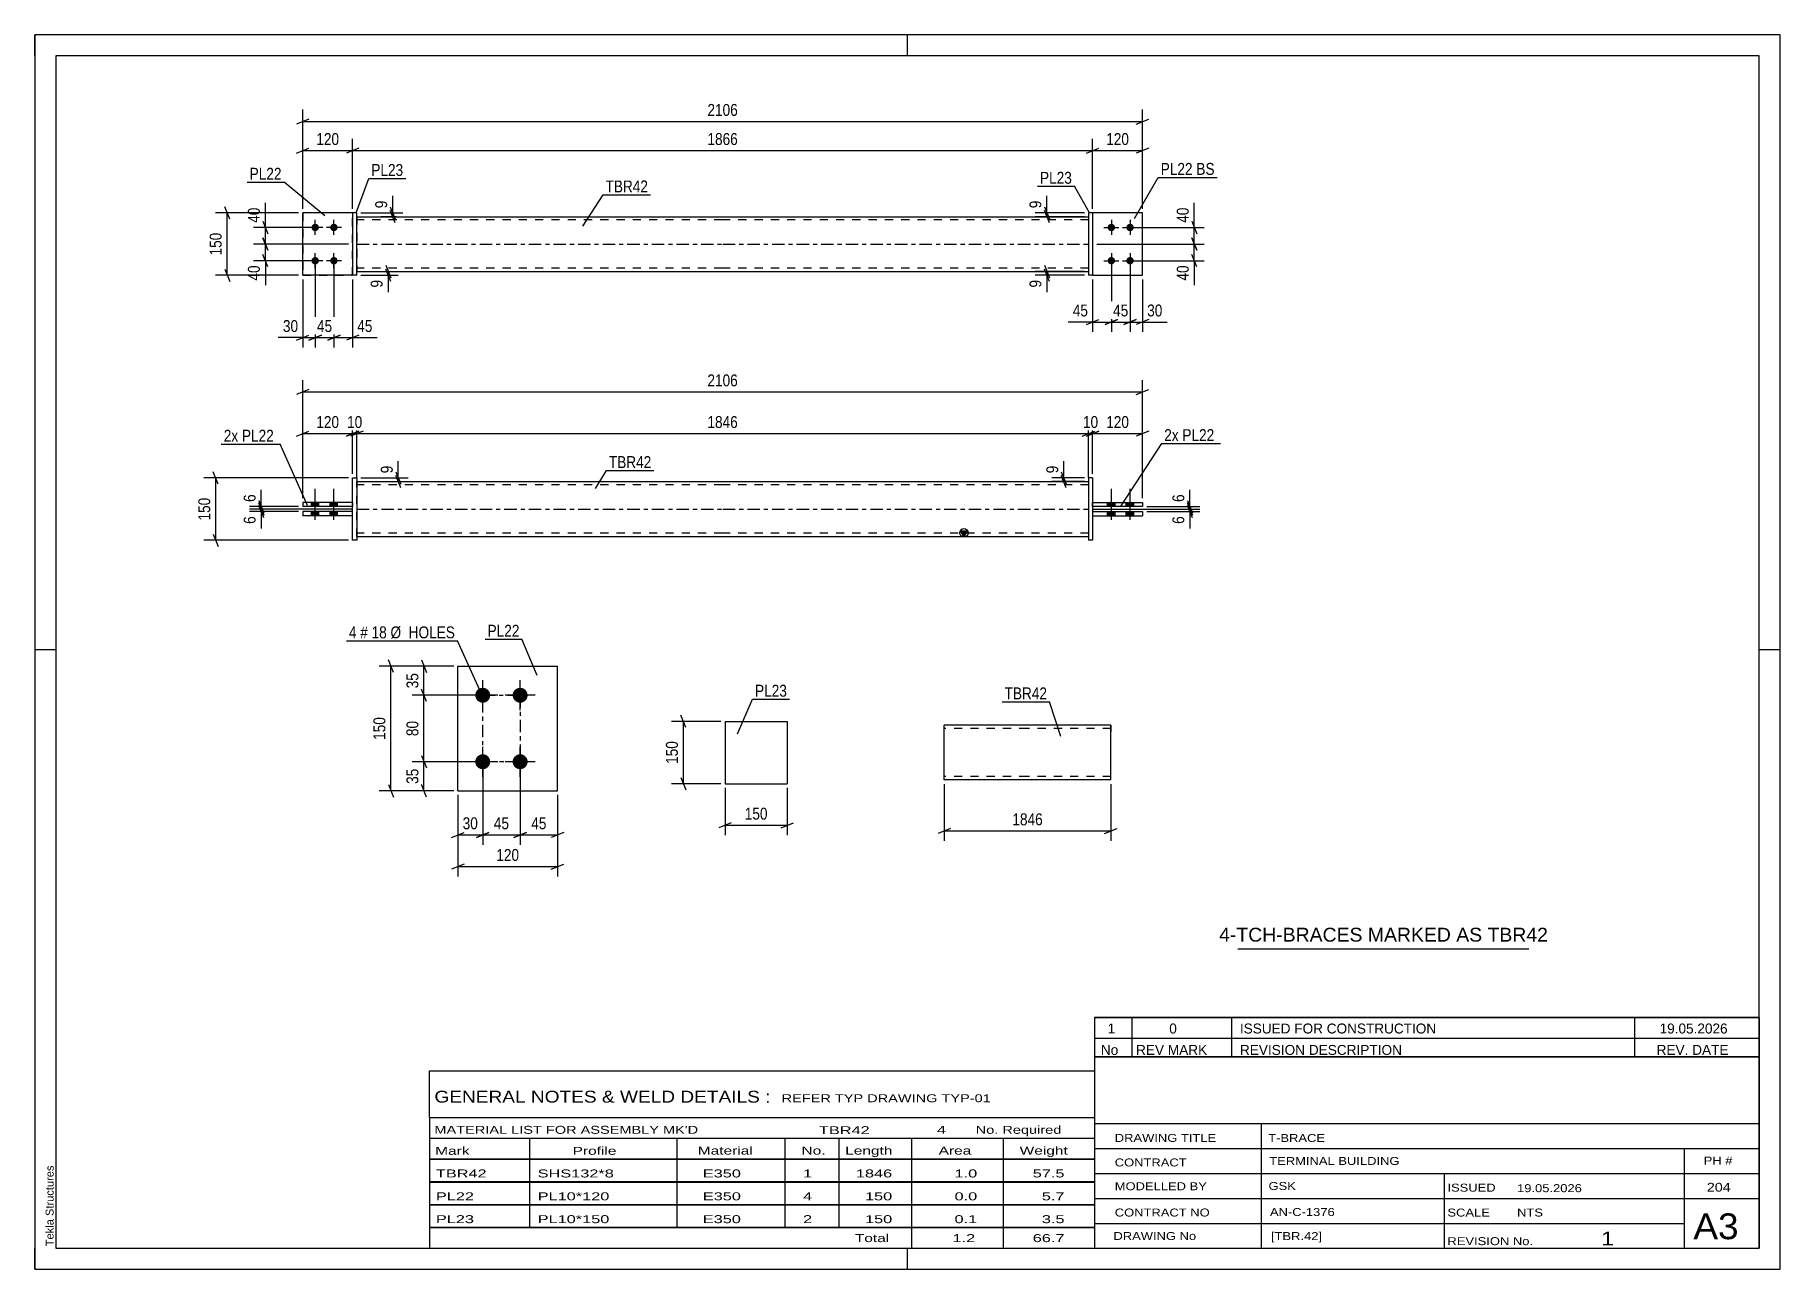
# Model space of a CAD drawing. Header units: millimetres. Extents: x 0 to 420, y 0 to 297.
import ezdxf

# ---------------------------------------------------------------- set-up
doc = ezdxf.new("R2010")
doc.units = ezdxf.units.MM
doc.linetypes.add('DXK_LINE_DOT2', pattern=[3.9198, 1.9599, -1.9599])
doc.linetypes.add('DXK_LINE_DOT3', pattern=[5.9187, 2.979, -0.9799, 0.9799, -0.9799])
doc.styles.add('Arial', font='arial.ttf', dxfattribs={"height": 0.2})
doc.styles.add('Arial Narrow', font='ARIALN.TTF', dxfattribs={"height": 0.2})

# ---------------------------------------------------------------- blocks, each defined once
blk = doc.blocks.new('Unknown-489683860-3846')
at = {"color": 7, "linetype": 'Continuous'}
for p, q in [((95, 47.75), (255, 47.75)), ((95, 36.5), (95, 47.75)), ((255, 47.75), (255, 36.5)), ((95, 36.5), (255, 36.5)), ((95, 36.5), (95, 31.5)), ((255, 36.5), (255, 31.5)), ((95, 31.5), (255, 31.5)), ((95, 31.5), (95, 26.5)), ((119, 31.5), (119, 26.5)), ((154.5, 31.5), (154.5, 26.5)), ((180.5, 31.5), (180.5, 26.5)), ((193.5, 31.5), (193.5, 26.5)), ((211, 31.5), (211, 26.5)), ((233, 31.5), (233, 26.5)), ((255, 31.5), (255, 26.5)), ((95, 26.5), (255, 26.5)), ((95, 26.45), (95, 21.05)), ((95, 26.45), (255, 26.45)), ((119, 26.5), (119, 21)), ((154.5, 26.5), (154.5, 21)), ((180.5, 26.5), (180.5, 21)), ((193.5, 26.5), (193.5, 21)), ((211, 26.5), (211, 21)), ((233, 26.5), (233, 21)), ((255, 26.45), (255, 21.05)), ((95, 21.05), (255, 21.05)), ((119, 21), (119, 15.5)), ((154.5, 21), (154.5, 15.5)), ((180.5, 21), (180.5, 15.5)), ((193.5, 21), (193.5, 15.5)), ((211, 21), (211, 15.5)), ((233, 21), (233, 15.5)), ((95, 20.95), (95, 15.55)), ((95, 20.95), (255, 20.95)), ((255, 20.95), (255, 15.55)), ((95, 15.55), (255, 15.55)), ((95, 15.45), (95, 10.05)), ((95, 15.45), (255, 15.45)), ((119, 15.5), (119, 10)), ((154.5, 15.5), (154.5, 10)), ((180.5, 15.5), (180.5, 10)), ((193.5, 15.5), (193.5, 10)), ((211, 15.5), (211, 10)), ((233, 15.5), (233, 10)), ((255, 15.45), (255, 10.05)), ((95, 10.05), (255, 10.05)), ((95, 10), (255, 10)), ((95, 10), (95, 5)), ((211, 10), (211, 5)), ((233, 10), (233, 5)), ((255, 10), (255, 5)), ((95, 5), (255, 5))]:
    blk.add_line(p, q, dxfattribs=at)
at = {"color": 7, "style": 'Arial Narrow'}
for s, height, width, p in [('GENERAL NOTES & WELD DETAILS :', 2.8633, 1.4, (96.15, 40.06)), ('REFER TYP DRAWING TYP-01', 1.9089, 1.6, (179.7, 40.16)), ("MATERIAL LIST FOR ASSEMBLY MK'D", 1.9089, 1.6, (96.15, 32.56)), ('TBR42', 1.909, 1.794707, (188.68, 32.47)), ('4', 1.91, 1.794707, (217.08, 32.56)), ('No. Required', 1.9089, 1.6, (226.41, 32.56)), ('Mark', 1.909, 1.7, (96.34, 27.5)), ('Profile', 1.909, 1.7, (129.41, 27.5)), ('Material', 1.909, 1.7, (159.54, 27.56)), ('No.', 1.909, 1.7, (184.5, 27.56)), ('Length', 1.909, 1.7, (195, 27.56)), ('Area', 1.909, 1.7, (217.5, 27.56)), ('Weight', 1.909, 1.7, (237, 27.56))]:
    blk.add_text(s, height=height, dxfattribs=dict(at, width=width)).set_placement(p)
at = {"color": 7, "linetype": 'Continuous', "style": 'Arial Narrow'}
for s, height, width, p in [('TBR42', 1.909, 1.794707, (96.5, 22.06)), ('SHS132*8', 1.909, 1.794707, (121, 22.06)), ('E350', 1.909, 1.794707, (160.74, 22.06)), ('1', 1.91, 1.794707, (184.86, 22.06)), ('1846', 1.909, 1.794707, (197.58, 22.06)), ('1.0', 1.909, 1.794707, (221.32, 22.06)), ('57.5', 1.909, 1.794707, (240.14, 22.06)), ('PL22', 1.909, 1.794707, (96.5, 16.56)), ('PL10*120', 1.909, 1.794707, (121, 16.56)), ('E350', 1.909, 1.794707, (160.74, 16.56)), ('4', 1.91, 1.794707, (184.86, 16.56)), ('150', 1.909, 1.794707, (199.77, 16.56)), ('0.0', 1.909, 1.794707, (221.32, 16.56)), ('5.7', 1.909, 1.794707, (242.33, 16.56)), ('PL23', 1.909, 1.794707, (96.5, 11.06)), ('PL10*150', 1.909, 1.794707, (121, 11.06)), ('E350', 1.909, 1.794707, (160.74, 11.06)), ('2', 1.91, 1.794707, (184.86, 11.06)), ('150', 1.909, 1.794707, (199.77, 11.06)), ('0.1', 1.909, 1.794707, (221.32, 11.06)), ('3.5', 1.909, 1.794707, (242.33, 11.06)), ('Total', 1.909, 1.7, (197.33, 6.5)), ('1.2', 1.909, 1.794707, (220.83, 6.5)), ('66.7', 1.909, 1.794707, (240.14, 6.5))]:
    blk.add_text(s, height=height, dxfattribs=dict(at, width=width)).set_placement(p)
blk = doc.blocks.new('Unknown-489683860-1163')
at = {"color": 5, "linetype": 'Continuous'}
for p, q in [((420, 297), (0, 297)), ((0, 297), (0, 0)), ((0, 292), (0, 297)), ((210, 292), (210, 297)), ((420, 0), (420, 297)), ((415, 292), (5, 292)), ((5, 292), (5, 5)), ((415, 5), (415, 292)), ((5, 149), (0, 149)), ((420, 149), (415, 149)), ((0, 0), (0, 5)), ((5, 5), (415, 5)), ((210, 0), (210, 5)), ((0, 0), (420, 0))]:
    blk.add_line(p, q, dxfattribs=at)
at = {"color": 174, "linetype": 'Continuous', "style": 'Arial'}
blk.add_text('Tekla Structures', height=1.9102, rotation=90, dxfattribs=at).set_placement((4.5, 5.5))
blk = doc.blocks.new('Unknown-489683860-3845')
at = {"color": 7, "linetype": 'Continuous'}
for p, q in [((255, 51.05), (255, 5)), ((255, 51.05), (415, 51.05)), ((415, 51), (415, 5)), ((255, 35), (415, 35)), ((295.14, 35), (295.14, 5)), ((255, 29), (415, 29)), ((397, 5.05), (397, 28.9)), ((255, 23), (415, 23)), ((339.14, 23), (339.14, 5)), ((255, 17), (415, 17)), ((255, 11), (397, 11)), ((255, 5), (415, 5))]:
    blk.add_line(p, q, dxfattribs=at)
at = {"color": 7, "style": 'Arial Narrow'}
for s, height, width, p in [('DRAWING TITLE', 1.9089, 1.425378, (259.88, 30.61)), ('T-BRACE', 1.909, 1.425378, (296.81, 30.59)), ('CONTRACT', 1.909, 1.425378, (259.88, 24.71)), ('TERMINAL BUILDING', 1.9089, 1.425378, (297.06, 25.07)), ('MODELLED BY', 1.9089, 1.425378, (259.88, 18.98)), ('GSK', 1.909, 1.425378, (296.88, 19.04)), ('ISSUED', 1.909, 1.425378, (339.94, 18.64)), ('19.05.2026', 1.909, 1.425378, (356.69, 18.52)), ('CONTRACT NO', 1.9089, 1.425378, (259.88, 12.66)), ('AN-C-1376', 1.909, 1.425378, (297.23, 12.78)), ('SCALE', 1.909, 1.425378, (339.94, 12.65)), ('A3', 6.204, 1.25, (399.14, 7.2)), ('DRAWING No', 1.909, 1.425378, (259.56, 7)), ('[TBR.42]', 1.909, 1.425378, (297.46, 6.99)), ('1', 3.34, 1.5, (376.91, 5.68)), ('REVISION No.', 1.9089, 1.425378, (339.94, 5.77))]:
    blk.add_text(s, height=height, dxfattribs=dict(at, width=width)).set_placement(p)
at = {"color": 7, "linetype": 'Continuous', "style": 'Arial Narrow'}
for s, height, width, p in [('PH #', 1.909, 1.43, (401.6, 25.15)), ('204', 2.1, 1.43, (402.37, 18.65)), ('NTS', 1.909, 1.425378, (356.7, 12.65))]:
    blk.add_text(s, height=height, dxfattribs=dict(at, width=width)).set_placement(p)
blk = doc.blocks.new('Unknown-489683860-3847')
at = {"color": 7, "linetype": 'Continuous'}
for p, q in [((255, 60.55), (415, 60.55)), ((415, 60.55), (255, 60.55)), ((255, 60.55), (255, 55.55)), ((264, 60.55), (264, 55.55)), ((288, 60.55), (288, 55.55)), ((385, 60.55), (385, 55.55)), ((415, 60.55), (415, 55.55)), ((255, 55.55), (415, 55.55)), ((255, 55.55), (255, 51.05)), ((255, 55.55), (415, 55.55)), ((264, 55.55), (264, 51.05)), ((288, 55.55), (288, 51.05)), ((385, 55.55), (385, 51.05)), ((415, 55.55), (415, 51.05)), ((415, 51.05), (255, 51.05))]:
    blk.add_line(p, q, dxfattribs=at)
at = {"color": 7, "linetype": 'Continuous', "style": 'Arial Narrow'}
for s, height, width, p in [('1', 2.39, 1.196471, (258.16, 56.7)), ('0', 2.39, 1.196471, (273, 56.7)), ('ISSUED FOR CONSTRUCTION', 2.3861, 1.196471, (290, 56.7)), ('19.05.2026', 2.386, 1.196471, (391, 56.7)), ('No', 2.386, 1.2, (256.54, 51.55)), ('REV MARK', 2.386, 1.2, (265, 51.55)), ('REVISION DESCRIPTION', 2.3861, 1.2, (290, 51.55)), ('REV. DATE', 2.386, 1.2, (390.28, 51.55))]:
    blk.add_text(s, height=height, dxfattribs=dict(at, width=width)).set_placement(p)
blk = doc.blocks.new('Unknown-489683860-3848')
at = {"color": 7, "linetype": 'Continuous'}
blk.add_line((289.5, 77.05), (359.5, 77.05), dxfattribs=at)
at = {"color": 7, "style": 'Arial'}
blk.add_text('4-TCH-BRACES MARKED AS TBR42', height=3.3428, dxfattribs=at).set_placement((284.99, 78.8))
blk = doc.blocks.new('Part-489683860-1448 - 1400')
at = {"color": 2, "linetype": 'Continuous'}
for p, q in [((76.46, 182.29), (64.46, 182.29)), ((64.46, 182.29), (64.46, 181.29)), ((76.46, 181.29), (64.46, 181.29)), ((76.46, 181.29), (76.46, 182.29))]:
    blk.add_line(p, q, dxfattribs=at)
blk = doc.blocks.new('Part-489683860-1456 - 1400')
at = {"color": 2, "linetype": 'Continuous'}
for p, q in [((254.56, 183.49), (254.56, 184.49)), ((254.56, 184.49), (266.56, 184.49)), ((266.56, 183.49), (254.56, 183.49)), ((266.56, 184.49), (266.56, 183.49))]:
    blk.add_line(p, q, dxfattribs=at)
blk = doc.blocks.new('Part-489683860-1476 - 1400')
at = {"linetype": 'Continuous'}
blk.add_hatch(color=2, dxfattribs=at).paths.add_polyline_path([(223.56, 176.29), (222.76, 177.69), (224.36, 177.69)])
at = {"color": 2, "linetype": 'Continuous'}
for p, q in [((77.46, 189.49), (165.46, 189.49)), ((165.56, 189.49), (253.56, 189.49)), ((223.56, 176.29), (222.76, 177.69)), ((222.76, 177.69), (224.36, 177.69)), ((224.36, 177.69), (223.56, 176.29)), ((77.46, 176.29), (165.46, 176.29)), ((165.56, 176.29), (253.56, 176.29))]:
    blk.add_line(p, q, dxfattribs=at)
at = {"color": 7, "linetype": 'DXK_LINE_DOT2'}
for p, q in [((77.46, 176.29), (77.46, 189.49)), ((253.56, 189.49), (253.56, 176.29)), ((165.46, 188.69), (77.46, 188.69)), ((253.56, 188.69), (165.56, 188.69)), ((165.46, 177.09), (77.46, 177.09)), ((253.56, 177.09), (165.56, 177.09))]:
    blk.add_line(p, q, dxfattribs=at)
at = {"color": 7, "linetype": 'DXK_LINE_DOT3'}
for p, q in [((77.46, 182.89), (165.46, 182.89)), ((165.56, 182.89), (253.56, 182.89))]:
    blk.add_line(p, q, dxfattribs=at)
at = {"color": 2, "linetype": 'Continuous'}
blk.add_circle((223.56, 177.19), 1, dxfattribs=at)
blk = doc.blocks.new('Bolt-489683860-1413 - 1400')
at = {"linetype": 'Continuous'}
for points in [[(66.56, 183.49), (68.36, 183.49), (68.36, 184.49), (66.56, 184.49)], [(66.56, 183.49), (68.36, 183.49), (68.36, 184.49), (66.56, 184.49)], [(66.56, 181.29), (68.36, 181.29), (68.36, 182.29), (66.56, 182.29)], [(66.56, 181.29), (68.36, 181.29), (68.36, 182.29), (66.56, 182.29)], [(71.06, 183.49), (72.86, 183.49), (72.86, 184.49), (71.06, 184.49)], [(71.06, 183.49), (72.86, 183.49), (72.86, 184.49), (71.06, 184.49)], [(71.06, 181.29), (72.86, 181.29), (72.86, 182.29), (71.06, 182.29)], [(71.06, 181.29), (72.86, 181.29), (72.86, 182.29), (71.06, 182.29)]]:
    blk.add_hatch(color=1, dxfattribs=at).paths.add_polyline_path(points)
at = {"color": 1, "linetype": 'Continuous'}
for p, q in [((67.46, 180.29), (67.46, 187.79)), ((67.46, 180.29), (67.46, 187.79)), ((71.96, 180.29), (71.96, 187.79)), ((71.96, 180.29), (71.96, 187.79)), ((66.56, 183.49), (66.56, 184.49)), ((66.56, 183.49), (66.56, 184.49)), ((66.56, 181.29), (66.56, 182.29)), ((66.56, 181.29), (66.56, 182.29)), ((68.36, 183.49), (68.36, 184.49)), ((68.36, 183.49), (68.36, 184.49)), ((68.36, 181.29), (68.36, 182.29)), ((68.36, 181.29), (68.36, 182.29)), ((71.06, 183.49), (71.06, 184.49)), ((71.06, 183.49), (71.06, 184.49)), ((71.06, 181.29), (71.06, 182.29)), ((71.06, 181.29), (71.06, 182.29)), ((72.86, 183.49), (72.86, 184.49)), ((72.86, 183.49), (72.86, 184.49)), ((72.86, 181.29), (72.86, 182.29)), ((72.86, 181.29), (72.86, 182.29))]:
    blk.add_line(p, q, dxfattribs=at)
blk = doc.blocks.new('Bolt-489683860-1414 - 1400')
at = {"linetype": 'Continuous'}
for points in [[(259.96, 184.49), (258.16, 184.49), (258.16, 183.49), (259.96, 183.49)], [(259.96, 184.49), (258.16, 184.49), (258.16, 183.49), (259.96, 183.49)], [(259.96, 182.29), (258.16, 182.29), (258.16, 181.29), (259.96, 181.29)], [(259.96, 182.29), (258.16, 182.29), (258.16, 181.29), (259.96, 181.29)], [(264.46, 184.49), (262.66, 184.49), (262.66, 183.49), (264.46, 183.49)], [(264.46, 184.49), (262.66, 184.49), (262.66, 183.49), (264.46, 183.49)], [(264.46, 182.29), (262.66, 182.29), (262.66, 181.29), (264.46, 181.29)], [(264.46, 182.29), (262.66, 182.29), (262.66, 181.29), (264.46, 181.29)]]:
    blk.add_hatch(color=1, dxfattribs=at).paths.add_polyline_path(points)
at = {"color": 1, "linetype": 'Continuous'}
for p, q in [((259.06, 180.29), (259.06, 187.79)), ((259.06, 180.29), (259.06, 187.79)), ((263.56, 180.29), (263.56, 187.79)), ((263.56, 180.29), (263.56, 187.79)), ((258.16, 183.49), (258.16, 184.49)), ((258.16, 183.49), (258.16, 184.49)), ((258.16, 181.29), (258.16, 182.29)), ((258.16, 181.29), (258.16, 182.29)), ((259.96, 183.49), (259.96, 184.49)), ((259.96, 183.49), (259.96, 184.49)), ((259.96, 181.29), (259.96, 182.29)), ((259.96, 181.29), (259.96, 182.29)), ((262.66, 183.49), (262.66, 184.49)), ((262.66, 183.49), (262.66, 184.49)), ((262.66, 181.29), (262.66, 182.29)), ((262.66, 181.29), (262.66, 182.29)), ((264.46, 183.49), (264.46, 184.49)), ((264.46, 183.49), (264.46, 184.49)), ((264.46, 181.29), (264.46, 182.29)), ((264.46, 181.29), (264.46, 182.29))]:
    blk.add_line(p, q, dxfattribs=at)
blk = doc.blocks.new('Part-489683860-1417 - 1400')
at = {"color": 2, "linetype": 'Continuous'}
for p, q in [((76.46, 190.39), (77.46, 190.39)), ((76.46, 175.39), (76.46, 190.39)), ((77.46, 190.39), (77.46, 175.39)), ((77.46, 175.39), (76.46, 175.39))]:
    blk.add_line(p, q, dxfattribs=at)
blk = doc.blocks.new('Part-489683860-1451 - 1400')
at = {"color": 2, "linetype": 'Continuous'}
for p, q in [((254.56, 190.39), (253.56, 190.39)), ((253.56, 190.39), (253.56, 175.39)), ((254.56, 190.39), (254.56, 175.39)), ((254.56, 175.39), (253.56, 175.39))]:
    blk.add_line(p, q, dxfattribs=at)
blk = doc.blocks.new('Part-489683860-1443 - 1400')
at = {"color": 2, "linetype": 'Continuous'}
for p, q in [((76.46, 184.49), (64.46, 184.49)), ((64.46, 184.49), (64.46, 183.49)), ((76.46, 183.49), (64.46, 183.49)), ((76.46, 184.49), (76.46, 183.49))]:
    blk.add_line(p, q, dxfattribs=at)
blk = doc.blocks.new('Part-489683860-1461 - 1400')
at = {"color": 2, "linetype": 'Continuous'}
for p, q in [((254.56, 182.29), (254.56, 181.29)), ((254.56, 182.29), (266.56, 182.29)), ((254.56, 181.29), (266.56, 181.29)), ((266.56, 182.29), (266.56, 181.29))]:
    blk.add_line(p, q, dxfattribs=at)
blk = doc.blocks.new('Part-489683860-1706 - 1681')
at = {"color": 2, "linetype": 'Continuous'}
for p, q in [((76.46, 254.16), (64.46, 254.16)), ((64.46, 239.16), (64.46, 254.16)), ((76.46, 239.16), (64.46, 239.16))]:
    blk.add_line(p, q, dxfattribs=at)
at = {"color": 7, "linetype": 'DXK_LINE_DOT2'}
blk.add_line((76.46, 239.16), (76.46, 254.16), dxfattribs=at)
blk = doc.blocks.new('Part-489683860-1747 - 1681')
at = {"color": 2, "linetype": 'Continuous'}
for p, q in [((77.46, 253.26), (165.46, 253.26)), ((165.56, 253.26), (253.56, 253.26)), ((77.46, 240.06), (165.46, 240.06)), ((165.56, 240.06), (253.56, 240.06))]:
    blk.add_line(p, q, dxfattribs=at)
at = {"color": 7, "linetype": 'DXK_LINE_DOT2'}
for p, q in [((77.46, 253.26), (77.46, 240.06)), ((165.46, 252.46), (77.46, 252.46)), ((253.56, 252.46), (165.56, 252.46)), ((253.56, 253.26), (253.56, 240.06)), ((165.46, 240.86), (77.46, 240.86)), ((253.56, 240.86), (165.56, 240.86))]:
    blk.add_line(p, q, dxfattribs=at)
at = {"color": 7, "linetype": 'DXK_LINE_DOT3'}
for p, q in [((77.46, 246.66), (165.46, 246.66)), ((165.56, 246.66), (253.56, 246.66))]:
    blk.add_line(p, q, dxfattribs=at)
blk = doc.blocks.new('Part-489683860-1701 - 1681')
at = {"color": 2, "linetype": 'Continuous'}
for p, q in [((77.46, 254.16), (76.46, 254.16)), ((76.46, 254.16), (76.46, 239.16)), ((77.46, 239.16), (77.46, 254.16)), ((77.46, 239.16), (76.46, 239.16))]:
    blk.add_line(p, q, dxfattribs=at)
blk = doc.blocks.new('Bolt-489683860-1685 - 1681')
at = {"linetype": 'Continuous'}
for points in [[(67.46, 249.76, -1), (67.46, 251.56, -1)], [(71.96, 249.76, -1), (71.96, 251.56, -1)], [(67.46, 241.76, -1), (67.46, 243.56, -1)], [(71.96, 241.76, -1), (71.96, 243.56, -1)]]:
    blk.add_hatch(color=1, dxfattribs=at).paths.add_polyline_path(points)
at = {"color": 1, "linetype": 'Continuous'}
for p, q in [((67.46, 248.86), (67.46, 252.46)), ((71.96, 248.86), (71.96, 252.46)), ((69.26, 250.66), (65.66, 250.66)), ((73.76, 250.66), (70.16, 250.66)), ((67.46, 240.86), (67.46, 244.46)), ((71.96, 240.86), (71.96, 244.46)), ((69.26, 242.66), (65.66, 242.66)), ((73.76, 242.66), (70.16, 242.66))]:
    blk.add_line(p, q, dxfattribs=at)
blk = doc.blocks.new('Bolt-489683860-1686 - 1681')
at = {"linetype": 'Continuous'}
for points in [[(259.06, 251.56, -1), (259.06, 249.76, -1)], [(263.56, 251.56, -1), (263.56, 249.76, -1)], [(259.06, 243.56, -1), (259.06, 241.76, -1)], [(263.56, 243.56, -1), (263.56, 241.76, -1)]]:
    blk.add_hatch(color=1, dxfattribs=at).paths.add_polyline_path(points)
at = {"color": 1, "linetype": 'Continuous'}
for p, q in [((259.06, 252.46), (259.06, 248.86)), ((263.56, 252.46), (263.56, 248.86)), ((257.26, 250.66), (260.86, 250.66)), ((261.76, 250.66), (265.36, 250.66)), ((259.06, 244.46), (259.06, 240.86)), ((263.56, 244.46), (263.56, 240.86)), ((257.26, 242.66), (260.86, 242.66)), ((261.76, 242.66), (265.36, 242.66))]:
    blk.add_line(p, q, dxfattribs=at)
blk = doc.blocks.new('Part-489683860-1707 - 1681')
at = {"color": 7, "linetype": 'DXK_LINE_DOT2'}
for p, q in [((76.46, 254.16), (64.46, 254.16)), ((64.46, 254.16), (64.46, 239.16)), ((76.46, 239.16), (76.46, 254.16)), ((64.46, 239.16), (76.46, 239.16))]:
    blk.add_line(p, q, dxfattribs=at)
blk = doc.blocks.new('Part-489683860-1712 - 1681')
at = {"color": 2, "linetype": 'Continuous'}
for p, q in [((254.56, 254.16), (253.56, 254.16)), ((253.56, 254.16), (253.56, 239.16)), ((254.56, 254.16), (254.56, 239.16)), ((254.56, 239.16), (253.56, 239.16))]:
    blk.add_line(p, q, dxfattribs=at)
blk = doc.blocks.new('Part-489683860-1737 - 1681')
at = {"color": 2, "linetype": 'Continuous'}
for p, q in [((266.56, 254.16), (254.56, 254.16)), ((266.56, 239.16), (266.56, 254.16)), ((254.56, 239.16), (266.56, 239.16))]:
    blk.add_line(p, q, dxfattribs=at)
at = {"color": 7, "linetype": 'DXK_LINE_DOT2'}
blk.add_line((254.56, 254.16), (254.56, 239.16), dxfattribs=at)
blk = doc.blocks.new('Part-489683860-1742 - 1681')
at = {"color": 7, "linetype": 'DXK_LINE_DOT2'}
for p, q in [((266.56, 254.16), (254.56, 254.16)), ((254.56, 254.16), (254.56, 239.16)), ((266.56, 239.16), (266.56, 254.16)), ((254.56, 239.16), (266.56, 239.16))]:
    blk.add_line(p, q, dxfattribs=at)
blk = doc.blocks.new('Part-489683860-2300 - 2292')
at = {"color": 2, "linetype": 'Continuous'}
for p, q in [((238.85, 130.91), (218.85, 130.91)), ((218.85, 117.71), (218.85, 130.91)), ((258.95, 130.91), (238.95, 130.91)), ((258.95, 130.91), (258.95, 129.31)), ((258.95, 117.71), (258.95, 129.31)), ((238.85, 117.71), (218.85, 117.71)), ((258.95, 117.71), (238.95, 117.71))]:
    blk.add_line(p, q, dxfattribs=at)
at = {"color": 7, "linetype": 'DXK_LINE_DOT2'}
for p, q in [((258.95, 129.31), (258.95, 130.79)), ((238.85, 130.11), (218.85, 130.11)), ((258.95, 130.11), (238.95, 130.11)), ((218.85, 118.51), (218.85, 118.58)), ((238.85, 118.51), (218.85, 118.51)), ((258.95, 118.51), (238.95, 118.51)), ((258.95, 118.51), (258.95, 118.58))]:
    blk.add_line(p, q, dxfattribs=at)
blk = doc.blocks.new('Bolt-489683860-2108 - 2046')
at = {"linetype": 'Continuous'}
for points in [[(107.78, 136.29, -1), (107.78, 139.89, -1)], [(116.78, 136.29, -1), (116.78, 139.89, -1)], [(107.78, 120.29, -1), (107.78, 123.89, -1)], [(116.78, 120.29, -1), (116.78, 123.89, -1)]]:
    blk.add_hatch(color=1, dxfattribs=at).paths.add_polyline_path(points)
at = {"color": 1, "linetype": 'Continuous'}
for p, q in [((107.78, 134.49), (107.78, 141.69)), ((116.78, 134.49), (116.78, 141.69)), ((111.38, 138.09), (104.18, 138.09)), ((120.38, 138.09), (113.18, 138.09)), ((111.38, 122.09), (104.18, 122.09)), ((107.78, 118.49), (107.78, 125.69)), ((120.38, 122.09), (113.18, 122.09)), ((116.78, 118.49), (116.78, 125.69))]:
    blk.add_line(p, q, dxfattribs=at)
blk = doc.blocks.new('Part-489683860-2113 - 2046')
at = {"color": 2, "linetype": 'Continuous'}
for p, q in [((101.78, 115.09), (101.78, 145.09)), ((101.78, 145.09), (125.78, 145.09)), ((125.78, 115.09), (125.78, 145.09)), ((101.78, 115.09), (125.78, 115.09))]:
    blk.add_line(p, q, dxfattribs=at)
blk = doc.blocks.new('Part-489683860-2273 - 2267')
at = {"color": 2, "linetype": 'Continuous'}
for p, q in [((166.08, 131.81), (166.08, 116.81)), ((166.08, 131.81), (181.08, 131.81)), ((181.08, 131.81), (181.08, 116.81)), ((166.08, 116.81), (181.08, 116.81))]:
    blk.add_line(p, q, dxfattribs=at)
blk = doc.blocks.new('Rectangle-489683860-2253 - 2046')
at = {"color": 1, "linetype": 'DXK_LINE_DOT3'}
blk.add_lwpolyline([(107.78, 138.09), (116.78, 138.09), (116.78, 122.09), (107.78, 122.09), (107.78, 138.09)], close=True, dxfattribs=at)
blk = doc.blocks.new('StraightDimension-489683860-1537 - 1400')
at = {"color": 7, "linetype": 'Continuous'}
for p, q in [((62.96, 200.46), (65.96, 201.66)), ((64.46, 185.49), (64.46, 203.91)), ((77.96, 201.66), (74.96, 200.46)), ((76.46, 191.39), (76.46, 203.91)), ((64.46, 201.06), (76.46, 201.06))]:
    blk.add_line(p, q, dxfattribs=at)
at = {"color": 0}
blk.add_wipeout([(73.8, 201.81), (73.8, 206.01), (67.12, 206.01), (67.12, 201.81)], dxfattribs=at)
at = {"color": 3, "style": 'Arial Narrow'}
blk.add_text('120', height=2.863, dxfattribs=at).set_placement((67.72, 202.41))
blk = doc.blocks.new('StraightDimension-489683860-1602 - 1400')
at = {"color": 7, "linetype": 'Continuous'}
for p, q in [((254.56, 182.89), (280.36, 182.89)), ((267.56, 182.29), (280.36, 182.29)), ((277.36, 184.39), (278.56, 181.39)), ((278.56, 180.79), (277.36, 183.79)), ((277.96, 182.29), (277.96, 182.89))]:
    blk.add_line(p, q, dxfattribs=at)
at = {"color": 0}
blk.add_wipeout([(277.21, 181.76), (273.01, 181.76), (273.01, 178.73), (277.21, 178.73)], dxfattribs=at)
at = {"color": 7, "linetype": 'Continuous'}
blk.add_line((277.96, 182.29), (277.96, 178.21), dxfattribs=at)
blk.add_line((277.96, 182.29), (277.96, 178.21), dxfattribs=at)
at = {"color": 3, "style": 'Arial Narrow'}
blk.add_text('6', height=2.86, rotation=90.0002, dxfattribs=at).set_placement((276.61, 179.33))
blk = doc.blocks.new('StraightDimension-489683860-3381 - 1400')
at = {"color": 7, "linetype": 'Continuous'}
for p, q in [((75.46, 190.39), (40.69, 190.39)), ((44.14, 188.89), (42.94, 191.89)), ((43.54, 175.39), (43.54, 190.39)), ((42.94, 176.89), (44.14, 173.89)), ((75.46, 175.39), (40.69, 175.39))]:
    blk.add_line(p, q, dxfattribs=at)
at = {"color": 0}
blk.add_wipeout([(42.79, 186.23), (38.59, 186.23), (38.59, 179.54), (42.79, 179.54)], dxfattribs=at)
at = {"color": 3, "style": 'Arial Narrow'}
blk.add_text('150', height=2.863, rotation=90.0002, dxfattribs=at).set_placement((42.19, 180.14))
blk = doc.blocks.new('StraightDimension-489683860-1485 - 1400')
at = {"color": 7, "linetype": 'Continuous'}
for p, q in [((78.46, 190.39), (89.86, 190.39)), ((78.46, 189.49), (89.86, 189.49)), ((86.86, 191.89), (88.06, 188.89)), ((88.06, 187.99), (86.86, 190.99)), ((87.46, 189.49), (87.46, 190.39))]:
    blk.add_line(p, q, dxfattribs=at)
at = {"color": 0}
blk.add_wipeout([(86.71, 193.94), (82.51, 193.94), (82.51, 190.91), (86.71, 190.91)], dxfattribs=at)
at = {"color": 7, "linetype": 'Continuous'}
blk.add_line((87.46, 190.39), (87.46, 194.46), dxfattribs=at)
blk.add_line((87.46, 190.39), (87.46, 194.46), dxfattribs=at)
at = {"color": 3, "style": 'Arial Narrow'}
blk.add_text('9', height=2.86, rotation=90.0002, dxfattribs=at).set_placement((86.11, 191.51))
blk = doc.blocks.new('StraightDimension-489683860-1501 - 1400')
at = {"color": 7, "linetype": 'Continuous'}
for p, q in [((253.06, 200.46), (256.06, 201.66)), ((254.56, 191.39), (254.56, 203.91)), ((268.06, 201.66), (265.06, 200.46)), ((266.56, 185.49), (266.56, 203.91)), ((254.56, 201.06), (266.56, 201.06))]:
    blk.add_line(p, q, dxfattribs=at)
at = {"color": 0}
blk.add_wipeout([(263.9, 201.81), (263.9, 206.01), (257.22, 206.01), (257.22, 201.81)], dxfattribs=at)
at = {"color": 3, "style": 'Arial Narrow'}
blk.add_text('120', height=2.863, dxfattribs=at).set_placement((257.82, 202.41))
blk = doc.blocks.new('StraightDimension-489683860-1517 - 1400')
at = {"color": 7, "linetype": 'Continuous'}
for p, q in [((78.96, 201.66), (75.96, 200.46)), ((77.46, 190.49), (77.46, 203.91)), ((252.06, 200.46), (255.06, 201.66)), ((253.56, 190.49), (253.56, 203.91)), ((77.46, 201.06), (253.56, 201.06))]:
    blk.add_line(p, q, dxfattribs=at)
at = {"color": 0}
blk.add_wipeout([(169.76, 201.81), (169.76, 206.01), (161.25, 206.01), (161.25, 201.81)], dxfattribs=at)
at = {"color": 3, "style": 'Arial Narrow'}
blk.add_text('1846', height=2.863, dxfattribs=at).set_placement((161.85, 202.41))
blk = doc.blocks.new('StraightDimension-489683860-1527 - 1400')
at = {"color": 7, "linetype": 'Continuous'}
for p, q in [((74.96, 200.46), (77.96, 201.66)), ((78.96, 201.66), (75.96, 200.46)), ((76.46, 191.39), (76.46, 203.91)), ((77.46, 190.49), (77.46, 203.91)), ((76.46, 201.06), (77.46, 201.06))]:
    blk.add_line(p, q, dxfattribs=at)
at = {"color": 0}
blk.add_wipeout([(79.39, 201.81), (79.39, 206.01), (74.53, 206.01), (74.53, 201.81)], dxfattribs=at)
at = {"color": 3, "style": 'Arial Narrow'}
blk.add_text('10', height=2.863, dxfattribs=at).set_placement((75.13, 202.41))
blk = doc.blocks.new('StraightDimension-489683860-1547 - 1400')
at = {"color": 7, "linetype": 'Continuous'}
for p, q in [((252.06, 200.46), (255.06, 201.66)), ((256.06, 201.66), (253.06, 200.46)), ((253.56, 190.49), (253.56, 203.91)), ((254.56, 191.39), (254.56, 203.91)), ((253.56, 201.06), (254.56, 201.06))]:
    blk.add_line(p, q, dxfattribs=at)
at = {"color": 0}
blk.add_wipeout([(256.49, 201.81), (256.49, 206.01), (251.63, 206.01), (251.63, 201.81)], dxfattribs=at)
at = {"color": 3, "style": 'Arial Narrow'}
blk.add_text('10', height=2.863, dxfattribs=at).set_placement((252.23, 202.41))
blk = doc.blocks.new('StraightDimension-489683860-1558 - 1400')
at = {"color": 7, "linetype": 'Continuous'}
for p, q in [((76.46, 182.89), (51.61, 182.89)), ((63.46, 182.29), (51.61, 182.29)), ((53.86, 184.39), (55.06, 181.39)), ((55.06, 180.79), (53.86, 183.79)), ((54.46, 182.29), (54.46, 182.89))]:
    blk.add_line(p, q, dxfattribs=at)
at = {"color": 0}
blk.add_wipeout([(53.71, 181.76), (49.51, 181.76), (49.51, 178.73), (53.71, 178.73)], dxfattribs=at)
at = {"color": 7, "linetype": 'Continuous'}
blk.add_line((54.46, 182.29), (54.46, 178.21), dxfattribs=at)
blk.add_line((54.46, 182.29), (54.46, 178.21), dxfattribs=at)
at = {"color": 3, "style": 'Arial Narrow'}
blk.add_text('6', height=2.86, rotation=90.0002, dxfattribs=at).set_placement((53.11, 179.33))
blk = doc.blocks.new('StraightDimension-489683860-1574 - 1400')
at = {"color": 7, "linetype": 'Continuous'}
for p, q in [((53.86, 184.99), (55.06, 181.99)), ((63.46, 183.49), (51.61, 183.49)), ((76.46, 182.89), (51.61, 182.89)), ((55.06, 181.39), (53.86, 184.39)), ((54.46, 182.89), (54.46, 183.49))]:
    blk.add_line(p, q, dxfattribs=at)
at = {"color": 0}
blk.add_wipeout([(53.71, 187.04), (49.51, 187.04), (49.51, 184.01), (53.71, 184.01)], dxfattribs=at)
at = {"color": 7, "linetype": 'Continuous'}
blk.add_line((54.46, 183.49), (54.46, 187.56), dxfattribs=at)
blk.add_line((54.46, 183.49), (54.46, 187.56), dxfattribs=at)
at = {"color": 3, "style": 'Arial Narrow'}
blk.add_text('6', height=2.86, rotation=90.0002, dxfattribs=at).set_placement((53.11, 184.61))
blk = doc.blocks.new('StraightDimension-489683860-1591 - 1400')
at = {"color": 7, "linetype": 'Continuous'}
for p, q in [((65.96, 211.68), (62.96, 210.48)), ((64.46, 185.49), (64.46, 213.93)), ((64.46, 211.08), (266.56, 211.08)), ((265.06, 210.48), (268.06, 211.68)), ((266.56, 185.49), (266.56, 213.93))]:
    blk.add_line(p, q, dxfattribs=at)
at = {"color": 0}
blk.add_wipeout([(169.76, 211.83), (169.76, 216.03), (161.25, 216.03), (161.25, 211.83)], dxfattribs=at)
at = {"color": 3, "style": 'Arial Narrow'}
blk.add_text('2106', height=2.863, dxfattribs=at).set_placement((161.85, 212.43))
blk = doc.blocks.new('StraightDimension-489683860-1618 - 1400')
at = {"color": 7, "linetype": 'Continuous'}
for p, q in [((277.36, 184.99), (278.56, 181.99)), ((254.56, 182.89), (280.36, 182.89)), ((267.56, 183.49), (280.36, 183.49)), ((278.56, 181.39), (277.36, 184.39)), ((277.96, 182.89), (277.96, 183.49))]:
    blk.add_line(p, q, dxfattribs=at)
at = {"color": 0}
blk.add_wipeout([(277.21, 187.04), (273.01, 187.04), (273.01, 184.01), (277.21, 184.01)], dxfattribs=at)
at = {"color": 7, "linetype": 'Continuous'}
blk.add_line((277.96, 183.49), (277.96, 187.56), dxfattribs=at)
blk.add_line((277.96, 183.49), (277.96, 187.56), dxfattribs=at)
at = {"color": 3, "style": 'Arial Narrow'}
blk.add_text('6', height=2.86, rotation=90.0002, dxfattribs=at).set_placement((276.61, 184.61))
blk = doc.blocks.new('StraightDimension-489683860-1635 - 1400')
at = {"color": 7, "linetype": 'Continuous'}
for p, q in [((252.56, 190.39), (244.77, 190.39)), ((252.56, 189.49), (244.77, 189.49)), ((247.02, 191.89), (248.22, 188.89)), ((248.22, 187.99), (247.02, 190.99)), ((247.62, 189.49), (247.62, 190.39))]:
    blk.add_line(p, q, dxfattribs=at)
at = {"color": 0}
blk.add_wipeout([(246.87, 193.94), (242.67, 193.94), (242.67, 190.91), (246.87, 190.91)], dxfattribs=at)
at = {"color": 7, "linetype": 'Continuous'}
blk.add_line((247.62, 190.39), (247.62, 194.46), dxfattribs=at)
blk.add_line((247.62, 190.39), (247.62, 194.46), dxfattribs=at)
at = {"color": 3, "style": 'Arial Narrow'}
blk.add_text('9', height=2.86, rotation=90.0002, dxfattribs=at).set_placement((246.27, 191.51))
blk = doc.blocks.new('StraightDimension-489683860-1857 - 1681')
at = {"color": 7, "linetype": 'Continuous'}
for p, q in [((54.88, 252.16), (56.08, 249.16)), ((66.46, 250.66), (52.63, 250.66)), ((56.08, 245.16), (54.88, 248.16)), ((55.48, 246.66), (55.48, 250.66)), ((75.46, 246.66), (52.63, 246.66))]:
    blk.add_line(p, q, dxfattribs=at)
at = {"color": 0}
blk.add_wipeout([(54.73, 256.04), (50.53, 256.04), (50.53, 251.19), (54.73, 251.19)], dxfattribs=at)
at = {"color": 7, "linetype": 'Continuous'}
blk.add_line((55.48, 250.66), (55.48, 256.57), dxfattribs=at)
blk.add_line((55.48, 250.66), (55.48, 256.57), dxfattribs=at)
at = {"color": 3, "style": 'Arial Narrow'}
blk.add_text('40', height=2.863, rotation=90.0002, dxfattribs=at).set_placement((54.13, 251.79))
blk = doc.blocks.new('StraightDimension-489683860-2721 - 1681')
at = {"color": 7, "linetype": 'Continuous'}
for p, q in [((252.56, 240.06), (240.71, 240.06)), ((242.96, 241.56), (244.16, 238.56)), ((244.16, 237.66), (242.96, 240.66)), ((243.56, 239.16), (243.56, 240.06)), ((252.56, 239.16), (240.71, 239.16))]:
    blk.add_line(p, q, dxfattribs=at)
at = {"color": 0}
blk.add_wipeout([(242.81, 238.64), (238.61, 238.64), (238.61, 235.61), (242.81, 235.61)], dxfattribs=at)
at = {"color": 7, "linetype": 'Continuous'}
blk.add_line((243.56, 239.16), (243.56, 235.08), dxfattribs=at)
blk.add_line((243.56, 239.16), (243.56, 235.08), dxfattribs=at)
at = {"color": 3, "style": 'Arial Narrow'}
blk.add_text('9', height=2.86, rotation=90.0002, dxfattribs=at).set_placement((242.21, 236.21))
blk = doc.blocks.new('StraightDimension-489683860-1750 - 1681')
at = {"color": 7, "linetype": 'Continuous'}
for p, q in [((259.06, 241.66), (259.06, 225.51)), ((254.56, 238.16), (254.56, 225.51)), ((253.06, 227.31), (256.06, 228.51)), ((254.56, 227.91), (259.06, 227.91)), ((260.56, 228.51), (257.56, 227.31))]:
    blk.add_line(p, q, dxfattribs=at)
at = {"color": 0}
blk.add_wipeout([(254.03, 228.66), (254.03, 232.86), (249.18, 232.86), (249.18, 228.66)], dxfattribs=at)
at = {"color": 7, "linetype": 'Continuous'}
blk.add_line((254.56, 227.91), (248.65, 227.91), dxfattribs=at)
blk.add_line((254.56, 227.91), (248.65, 227.91), dxfattribs=at)
at = {"color": 3, "style": 'Arial Narrow'}
blk.add_text('45', height=2.863, dxfattribs=at).set_placement((249.78, 229.26))
blk = doc.blocks.new('StraightDimension-489683860-1772 - 1681')
at = {"color": 7, "linetype": 'Continuous'}
for p, q in [((259.06, 241.66), (259.06, 225.51)), ((263.56, 241.66), (263.56, 225.51)), ((257.56, 227.31), (260.56, 228.51)), ((259.06, 227.91), (263.56, 227.91)), ((265.06, 228.51), (262.06, 227.31))]:
    blk.add_line(p, q, dxfattribs=at)
at = {"color": 0}
blk.add_wipeout([(263.74, 228.66), (263.74, 232.86), (258.88, 232.86), (258.88, 228.66)], dxfattribs=at)
at = {"color": 3, "style": 'Arial Narrow'}
blk.add_text('45', height=2.863, dxfattribs=at).set_placement((259.48, 229.26))
blk = doc.blocks.new('StraightDimension-489683860-1909 - 1681')
at = {"color": 7, "linetype": 'Continuous'}
for p, q in [((71.96, 241.66), (71.96, 221.76)), ((76.46, 238.16), (76.46, 221.76)), ((70.46, 223.56), (73.46, 224.76)), ((71.96, 224.16), (76.46, 224.16)), ((77.96, 224.76), (74.96, 223.56))]:
    blk.add_line(p, q, dxfattribs=at)
at = {"color": 0}
blk.add_wipeout([(81.84, 224.91), (81.84, 229.11), (76.98, 229.11), (76.98, 224.91)], dxfattribs=at)
at = {"color": 7, "linetype": 'Continuous'}
blk.add_line((76.46, 224.16), (82.36, 224.16), dxfattribs=at)
blk.add_line((76.46, 224.16), (82.36, 224.16), dxfattribs=at)
at = {"color": 3, "style": 'Arial Narrow'}
blk.add_text('45', height=2.863, dxfattribs=at).set_placement((77.58, 225.51))
blk = doc.blocks.new('StraightDimension-489683860-1848 - 1681')
at = {"color": 7, "linetype": 'Continuous'}
for p, q in [((54.88, 248.16), (56.08, 245.16)), ((75.46, 246.66), (52.63, 246.66)), ((56.08, 241.16), (54.88, 244.16)), ((55.48, 242.66), (55.48, 246.66)), ((66.46, 242.66), (52.63, 242.66))]:
    blk.add_line(p, q, dxfattribs=at)
at = {"color": 0}
blk.add_wipeout([(54.73, 242.14), (50.53, 242.14), (50.53, 237.28), (54.73, 237.28)], dxfattribs=at)
at = {"color": 7, "linetype": 'Continuous'}
blk.add_line((55.48, 242.66), (55.48, 236.76), dxfattribs=at)
blk.add_line((55.48, 242.66), (55.48, 236.76), dxfattribs=at)
at = {"color": 3, "style": 'Arial Narrow'}
blk.add_text('40', height=2.863, rotation=90.0002, dxfattribs=at).set_placement((54.13, 237.88))
blk = doc.blocks.new('StraightDimension-489683860-1788 - 1681')
at = {"color": 7, "linetype": 'Continuous'}
for p, q in [((263.56, 241.66), (263.56, 225.51)), ((266.56, 238.16), (266.56, 225.51)), ((262.06, 227.31), (265.06, 228.51)), ((263.56, 227.91), (266.56, 227.91)), ((268.06, 228.51), (265.06, 227.31))]:
    blk.add_line(p, q, dxfattribs=at)
at = {"color": 0}
blk.add_wipeout([(271.94, 228.66), (271.94, 232.86), (267.08, 232.86), (267.08, 228.66)], dxfattribs=at)
at = {"color": 7, "linetype": 'Continuous'}
blk.add_line((266.56, 227.91), (272.46, 227.91), dxfattribs=at)
blk.add_line((266.56, 227.91), (272.46, 227.91), dxfattribs=at)
at = {"color": 3, "style": 'Arial Narrow'}
blk.add_text('30', height=2.863, dxfattribs=at).set_placement((267.68, 229.26))
blk = doc.blocks.new('StraightDimension-489683860-1808 - 1681')
at = {"color": 7, "linetype": 'Continuous'}
for p, q in [((278.42, 248.16), (279.62, 245.16)), ((255.56, 246.66), (281.42, 246.66)), ((279.62, 241.16), (278.42, 244.16)), ((279.02, 242.66), (279.02, 246.66)), ((264.56, 242.66), (281.42, 242.66))]:
    blk.add_line(p, q, dxfattribs=at)
at = {"color": 0}
blk.add_wipeout([(278.27, 242.14), (274.07, 242.14), (274.07, 237.28), (278.27, 237.28)], dxfattribs=at)
at = {"color": 7, "linetype": 'Continuous'}
blk.add_line((279.02, 242.66), (279.02, 236.76), dxfattribs=at)
blk.add_line((279.02, 242.66), (279.02, 236.76), dxfattribs=at)
at = {"color": 3, "style": 'Arial Narrow'}
blk.add_text('40', height=2.863, rotation=90.0002, dxfattribs=at).set_placement((277.67, 237.88))
blk = doc.blocks.new('StraightDimension-489683860-1817 - 1681')
at = {"color": 7, "linetype": 'Continuous'}
for p, q in [((278.42, 252.16), (279.62, 249.16)), ((264.56, 250.66), (281.42, 250.66)), ((279.62, 245.16), (278.42, 248.16)), ((279.02, 246.66), (279.02, 250.66)), ((255.56, 246.66), (281.42, 246.66))]:
    blk.add_line(p, q, dxfattribs=at)
at = {"color": 0}
blk.add_wipeout([(278.27, 256.04), (274.07, 256.04), (274.07, 251.19), (278.27, 251.19)], dxfattribs=at)
at = {"color": 7, "linetype": 'Continuous'}
blk.add_line((279.02, 250.66), (279.02, 256.57), dxfattribs=at)
blk.add_line((279.02, 250.66), (279.02, 256.57), dxfattribs=at)
at = {"color": 3, "style": 'Arial Narrow'}
blk.add_text('40', height=2.863, rotation=90.0002, dxfattribs=at).set_placement((277.67, 251.79))
blk = doc.blocks.new('StraightDimension-489683860-1827 - 1681')
at = {"color": 7, "linetype": 'Continuous'}
for p, q in [((78.46, 254.16), (88.52, 254.16)), ((86.92, 253.26), (83.27, 253.26)), ((85.52, 255.66), (86.72, 252.66)), ((86.72, 251.76), (85.52, 254.76)), ((86.12, 253.26), (86.12, 254.16))]:
    blk.add_line(p, q, dxfattribs=at)
at = {"color": 0}
blk.add_wipeout([(85.37, 257.72), (81.17, 257.72), (81.17, 254.69), (85.37, 254.69)], dxfattribs=at)
at = {"color": 7, "linetype": 'Continuous'}
blk.add_line((86.12, 254.16), (86.12, 258.24), dxfattribs=at)
blk.add_line((86.12, 254.16), (86.12, 258.24), dxfattribs=at)
at = {"color": 3, "style": 'Arial Narrow'}
blk.add_text('9', height=2.86, rotation=90.0002, dxfattribs=at).set_placement((84.77, 255.29))
blk = doc.blocks.new('StraightDimension-489683860-1867 - 1681')
at = {"color": 7, "linetype": 'Continuous'}
for p, q in [((84.42, 241.56), (85.62, 238.56)), ((85.62, 237.66), (84.42, 240.66)), ((85.02, 239.16), (85.02, 240.06)), ((85.18, 240.06), (87.42, 240.06)), ((78.46, 239.16), (87.42, 239.16))]:
    blk.add_line(p, q, dxfattribs=at)
at = {"color": 0}
blk.add_wipeout([(84.27, 238.64), (80.07, 238.64), (80.07, 235.61), (84.27, 235.61)], dxfattribs=at)
at = {"color": 7, "linetype": 'Continuous'}
blk.add_line((85.02, 239.16), (85.02, 235.08), dxfattribs=at)
blk.add_line((85.02, 239.16), (85.02, 235.08), dxfattribs=at)
at = {"color": 3, "style": 'Arial Narrow'}
blk.add_text('9', height=2.86, rotation=90.0002, dxfattribs=at).set_placement((83.67, 236.21))
blk = doc.blocks.new('StraightDimension-489683860-1874 - 1681')
at = {"color": 7, "linetype": 'Continuous'}
for p, q in [((67.46, 241.66), (67.46, 221.76)), ((64.46, 238.16), (64.46, 221.76)), ((62.96, 223.56), (65.96, 224.76)), ((64.46, 224.16), (67.46, 224.16)), ((68.96, 224.76), (65.96, 223.56))]:
    blk.add_line(p, q, dxfattribs=at)
at = {"color": 0}
blk.add_wipeout([(63.93, 224.91), (63.93, 229.11), (59.08, 229.11), (59.08, 224.91)], dxfattribs=at)
at = {"color": 7, "linetype": 'Continuous'}
blk.add_line((64.46, 224.16), (58.55, 224.16), dxfattribs=at)
blk.add_line((64.46, 224.16), (58.55, 224.16), dxfattribs=at)
at = {"color": 3, "style": 'Arial Narrow'}
blk.add_text('30', height=2.863, dxfattribs=at).set_placement((59.68, 225.51))
blk = doc.blocks.new('StraightDimension-489683860-1893 - 1681')
at = {"color": 7, "linetype": 'Continuous'}
for p, q in [((67.46, 241.66), (67.46, 221.76)), ((71.96, 241.66), (71.96, 221.76)), ((65.96, 223.56), (68.96, 224.76)), ((67.46, 224.16), (71.96, 224.16)), ((73.46, 224.76), (70.46, 223.56))]:
    blk.add_line(p, q, dxfattribs=at)
at = {"color": 0}
blk.add_wipeout([(72.14, 224.91), (72.14, 229.11), (67.28, 229.11), (67.28, 224.91)], dxfattribs=at)
at = {"color": 3, "style": 'Arial Narrow'}
blk.add_text('45', height=2.863, dxfattribs=at).set_placement((67.88, 225.51))
blk = doc.blocks.new('StraightDimension-489683860-1932 - 1681')
at = {"color": 7, "linetype": 'Continuous'}
for p, q in [((64.46, 255.16), (64.46, 279.01)), ((266.56, 255.16), (266.56, 279.01)), ((65.96, 276.76), (62.96, 275.56)), ((64.46, 276.16), (266.56, 276.16)), ((265.06, 275.56), (268.06, 276.76))]:
    blk.add_line(p, q, dxfattribs=at)
at = {"color": 0}
blk.add_wipeout([(169.76, 276.91), (169.76, 281.11), (161.25, 281.11), (161.25, 276.91)], dxfattribs=at)
at = {"color": 3, "style": 'Arial Narrow'}
blk.add_text('2106', height=2.863, dxfattribs=at).set_placement((161.85, 277.51))
blk = doc.blocks.new('StraightDimension-489683860-1952 - 1681')
at = {"color": 7, "linetype": 'Continuous'}
for p, q in [((62.96, 268.56), (65.96, 269.76)), ((64.46, 255.16), (64.46, 272.01)), ((64.46, 269.16), (76.46, 269.16)), ((77.96, 269.76), (74.96, 268.56)), ((76.46, 255.16), (76.46, 272.01))]:
    blk.add_line(p, q, dxfattribs=at)
at = {"color": 0}
blk.add_wipeout([(73.8, 269.91), (73.8, 274.11), (67.12, 274.11), (67.12, 269.91)], dxfattribs=at)
at = {"color": 3, "style": 'Arial Narrow'}
blk.add_text('120', height=2.863, dxfattribs=at).set_placement((67.72, 270.51))
blk = doc.blocks.new('StraightDimension-489683860-1974 - 1681')
at = {"color": 7, "linetype": 'Continuous'}
for p, q in [((77.96, 269.76), (74.96, 268.56)), ((76.46, 255.16), (76.46, 272.01)), ((76.46, 269.16), (254.56, 269.16)), ((253.06, 268.56), (256.06, 269.76)), ((254.56, 255.16), (254.56, 272.01))]:
    blk.add_line(p, q, dxfattribs=at)
at = {"color": 0}
blk.add_wipeout([(169.76, 269.91), (169.76, 274.11), (161.25, 274.11), (161.25, 269.91)], dxfattribs=at)
at = {"color": 3, "style": 'Arial Narrow'}
blk.add_text('1866', height=2.863, dxfattribs=at).set_placement((161.85, 270.51))
blk = doc.blocks.new('StraightDimension-489683860-1999 - 1681')
at = {"color": 7, "linetype": 'Continuous'}
for p, q in [((253.06, 268.56), (256.06, 269.76)), ((254.56, 255.16), (254.56, 272.01)), ((254.56, 269.16), (266.56, 269.16)), ((268.06, 269.76), (265.06, 268.56)), ((266.56, 255.16), (266.56, 272.01))]:
    blk.add_line(p, q, dxfattribs=at)
at = {"color": 0}
blk.add_wipeout([(263.9, 269.91), (263.9, 274.11), (257.22, 274.11), (257.22, 269.91)], dxfattribs=at)
at = {"color": 3, "style": 'Arial Narrow'}
blk.add_text('120', height=2.863, dxfattribs=at).set_placement((257.82, 270.51))
blk = doc.blocks.new('StraightDimension-489683860-2728 - 1681')
at = {"color": 7, "linetype": 'Continuous'}
for p, q in [((252.56, 254.16), (240.71, 254.16)), ((252.56, 253.26), (240.71, 253.26)), ((242.96, 255.66), (244.16, 252.66)), ((244.16, 251.76), (242.96, 254.76)), ((243.56, 253.26), (243.56, 254.16))]:
    blk.add_line(p, q, dxfattribs=at)
at = {"color": 0}
blk.add_wipeout([(242.81, 257.72), (238.61, 257.72), (238.61, 254.69), (242.81, 254.69)], dxfattribs=at)
at = {"color": 7, "linetype": 'Continuous'}
blk.add_line((243.56, 254.16), (243.56, 258.24), dxfattribs=at)
blk.add_line((243.56, 254.16), (243.56, 258.24), dxfattribs=at)
at = {"color": 3, "style": 'Arial Narrow'}
blk.add_text('9', height=2.86, rotation=90.0002, dxfattribs=at).set_placement((242.21, 255.29))
blk = doc.blocks.new('StraightDimension-489683860-3361 - 1681')
at = {"color": 7, "linetype": 'Continuous'}
for p, q in [((63.46, 254.16), (43.43, 254.16)), ((46.88, 252.66), (45.68, 255.66)), ((46.28, 239.16), (46.28, 254.16)), ((45.68, 240.66), (46.88, 237.66)), ((63.46, 239.16), (43.43, 239.16))]:
    blk.add_line(p, q, dxfattribs=at)
at = {"color": 0}
blk.add_wipeout([(45.53, 250.01), (41.33, 250.01), (41.33, 243.32), (45.53, 243.32)], dxfattribs=at)
at = {"color": 3, "style": 'Arial Narrow'}
blk.add_text('150', height=2.863, rotation=90.0002, dxfattribs=at).set_placement((44.93, 243.92))
blk = doc.blocks.new('StraightDimension-489683860-2304 - 2292')
at = {"color": 7, "linetype": 'Continuous'}
for p, q in [((218.85, 116.71), (218.85, 103.05)), ((258.95, 116.71), (258.95, 103.05)), ((220.35, 106.05), (217.35, 104.85)), ((218.85, 105.45), (258.95, 105.45)), ((257.45, 104.85), (260.45, 106.05))]:
    blk.add_line(p, q, dxfattribs=at)
at = {"color": 0}
blk.add_wipeout([(243.16, 106.2), (243.16, 110.4), (234.64, 110.4), (234.64, 106.2)], dxfattribs=at)
at = {"color": 3, "style": 'Arial Narrow'}
blk.add_text('1846', height=2.863, dxfattribs=at).set_placement((235.24, 106.8))
blk = doc.blocks.new('StraightDimension-489683860-2155 - 2046')
at = {"color": 7, "linetype": 'Continuous'}
for p, q in [((100.78, 145.09), (90.78, 145.09)), ((93.03, 146.59), (94.23, 143.59)), ((93.63, 138.09), (93.63, 145.09)), ((94.23, 136.59), (93.03, 139.59)), ((106.78, 138.09), (90.78, 138.09))]:
    blk.add_line(p, q, dxfattribs=at)
at = {"color": 0}
blk.add_wipeout([(92.88, 144.02), (88.68, 144.02), (88.68, 139.16), (92.88, 139.16)], dxfattribs=at)
at = {"color": 3, "style": 'Arial Narrow'}
blk.add_text('35', height=2.863, rotation=90.0002, dxfattribs=at).set_placement((92.28, 139.76))
blk = doc.blocks.new('StraightDimension-489683860-2115 - 2046')
at = {"color": 7, "linetype": 'Continuous'}
for p, q in [((101.78, 114.09), (101.78, 94.47)), ((125.78, 114.09), (125.78, 94.47)), ((103.28, 97.47), (100.28, 96.27)), ((101.78, 96.87), (125.78, 96.87)), ((124.28, 96.27), (127.28, 97.47))]:
    blk.add_line(p, q, dxfattribs=at)
at = {"color": 0}
blk.add_wipeout([(117.12, 97.62), (117.12, 101.82), (110.44, 101.82), (110.44, 97.62)], dxfattribs=at)
at = {"color": 3, "style": 'Arial Narrow'}
blk.add_text('120', height=2.863, dxfattribs=at).set_placement((111.04, 98.22))
blk = doc.blocks.new('StraightDimension-489683860-2138 - 2046')
at = {"color": 7, "linetype": 'Continuous'}
for p, q in [((106.78, 122.09), (90.78, 122.09)), ((93.03, 123.59), (94.23, 120.59)), ((93.63, 115.09), (93.63, 122.09)), ((100.78, 115.09), (90.78, 115.09)), ((94.23, 113.59), (93.03, 116.59))]:
    blk.add_line(p, q, dxfattribs=at)
at = {"color": 0}
blk.add_wipeout([(92.88, 121.02), (88.68, 121.02), (88.68, 116.16), (92.88, 116.16)], dxfattribs=at)
at = {"color": 3, "style": 'Arial Narrow'}
blk.add_text('35', height=2.863, rotation=90.0002, dxfattribs=at).set_placement((92.28, 116.76))
blk = doc.blocks.new('StraightDimension-489683860-2171 - 2046')
at = {"color": 7, "linetype": 'Continuous'}
for p, q in [((94.23, 136.59), (93.03, 139.59)), ((106.78, 138.09), (90.78, 138.09)), ((93.63, 122.09), (93.63, 138.09)), ((106.78, 122.09), (90.78, 122.09)), ((93.03, 123.59), (94.23, 120.59))]:
    blk.add_line(p, q, dxfattribs=at)
at = {"color": 0}
blk.add_wipeout([(92.88, 132.52), (88.68, 132.52), (88.68, 127.66), (92.88, 127.66)], dxfattribs=at)
at = {"color": 3, "style": 'Arial Narrow'}
blk.add_text('80', height=2.863, rotation=90.0002, dxfattribs=at).set_placement((92.28, 128.26))
blk = doc.blocks.new('StraightDimension-489683860-2185 - 2046')
at = {"color": 7, "linetype": 'Continuous'}
for p, q in [((100.78, 145.09), (82.83, 145.09)), ((86.28, 143.59), (85.08, 146.59)), ((85.68, 115.09), (85.68, 145.09)), ((100.78, 115.09), (82.83, 115.09)), ((85.08, 116.59), (86.28, 113.59))]:
    blk.add_line(p, q, dxfattribs=at)
at = {"color": 0}
blk.add_wipeout([(84.93, 133.43), (80.73, 133.43), (80.73, 126.75), (84.93, 126.75)], dxfattribs=at)
at = {"color": 3, "style": 'Arial Narrow'}
blk.add_text('150', height=2.863, rotation=90.0002, dxfattribs=at).set_placement((84.33, 127.35))
blk = doc.blocks.new('StraightDimension-489683860-2205 - 2046')
at = {"color": 7, "linetype": 'Continuous'}
for p, q in [((107.78, 121.09), (107.78, 102.1)), ((101.78, 114.09), (101.78, 102.1)), ((100.28, 103.9), (103.28, 105.1)), ((109.28, 105.1), (106.28, 103.9)), ((101.78, 104.5), (107.78, 104.5))]:
    blk.add_line(p, q, dxfattribs=at)
at = {"color": 0}
blk.add_wipeout([(107.21, 105.25), (107.21, 109.45), (102.35, 109.45), (102.35, 105.25)], dxfattribs=at)
at = {"color": 3, "style": 'Arial Narrow'}
blk.add_text('30', height=2.863, dxfattribs=at).set_placement((102.95, 105.85))
blk = doc.blocks.new('StraightDimension-489683860-2221 - 2046')
at = {"color": 7, "linetype": 'Continuous'}
for p, q in [((116.78, 121.09), (116.78, 102.1)), ((125.78, 114.09), (125.78, 102.1)), ((115.28, 103.9), (118.28, 105.1)), ((127.28, 105.1), (124.28, 103.9)), ((116.78, 104.5), (125.78, 104.5))]:
    blk.add_line(p, q, dxfattribs=at)
at = {"color": 0}
blk.add_wipeout([(123.71, 105.25), (123.71, 109.45), (118.85, 109.45), (118.85, 105.25)], dxfattribs=at)
at = {"color": 3, "style": 'Arial Narrow'}
blk.add_text('45', height=2.863, dxfattribs=at).set_placement((119.45, 105.85))
blk = doc.blocks.new('StraightDimension-489683860-2240 - 2046')
at = {"color": 7, "linetype": 'Continuous'}
for p, q in [((107.78, 121.09), (107.78, 102.1)), ((116.78, 121.09), (116.78, 102.1)), ((106.28, 103.9), (109.28, 105.1)), ((118.28, 105.1), (115.28, 103.9)), ((107.78, 104.5), (116.78, 104.5))]:
    blk.add_line(p, q, dxfattribs=at)
at = {"color": 0}
blk.add_wipeout([(114.71, 105.25), (114.71, 109.45), (109.85, 109.45), (109.85, 105.25)], dxfattribs=at)
at = {"color": 3, "style": 'Arial Narrow'}
blk.add_text('45', height=2.863, dxfattribs=at).set_placement((110.45, 105.85))
blk = doc.blocks.new('StraightDimension-489683860-2275 - 2267')
at = {"color": 7, "linetype": 'Continuous'}
for p, q in [((165.08, 131.81), (153.23, 131.81)), ((156.68, 130.31), (155.48, 133.31)), ((156.08, 116.81), (156.08, 131.81)), ((155.48, 118.31), (156.68, 115.31)), ((165.08, 116.81), (153.23, 116.81))]:
    blk.add_line(p, q, dxfattribs=at)
at = {"color": 0}
blk.add_wipeout([(155.33, 127.66), (151.13, 127.66), (151.13, 120.97), (155.33, 120.97)], dxfattribs=at)
at = {"color": 3, "style": 'Arial Narrow'}
blk.add_text('150', height=2.863, rotation=90.0002, dxfattribs=at).set_placement((154.73, 121.57))
blk = doc.blocks.new('StraightDimension-489683860-2284 - 2267')
at = {"color": 7, "linetype": 'Continuous'}
for p, q in [((166.08, 115.81), (166.08, 104.41)), ((181.08, 115.81), (181.08, 104.41)), ((167.58, 107.41), (164.58, 106.21)), ((166.08, 106.81), (181.08, 106.81)), ((179.58, 106.21), (182.58, 107.41))]:
    blk.add_line(p, q, dxfattribs=at)
at = {"color": 0}
blk.add_wipeout([(176.92, 107.56), (176.92, 111.76), (170.24, 111.76), (170.24, 107.56)], dxfattribs=at)
at = {"color": 3, "style": 'Arial Narrow'}
blk.add_text('150', height=2.863, dxfattribs=at).set_placement((170.84, 108.16))
blk = doc.blocks.new('Mark-489683860-1472 - 1400')
at = {"color": 0}
blk.add_wipeout([(148.35, 192.77), (148.35, 195.77), (138.13, 195.77), (138.13, 192.77)], dxfattribs=at)
blk.add_wipeout([(148.35, 192.77), (148.35, 195.77), (138.13, 195.77), (138.13, 192.77)], dxfattribs=at)
at = {"color": 30, "linetype": 'Continuous'}
for p, q in [((134.93, 187.85), (137.53, 192.17)), ((137.53, 192.17), (148.95, 192.17))]:
    blk.add_line(p, q, dxfattribs=at)
at = {"color": 3, "style": 'Arial Narrow'}
blk.add_text('TBR42', height=2.863, dxfattribs=at).set_placement((138.13, 192.77))
blk = doc.blocks.new('MarkSet-489683860-1666 - 1400')
at = {"color": 0}
blk.add_wipeout([(48.92, 199.12), (48.92, 202.12), (45.45, 202.12), (45.45, 199.12)], dxfattribs=at)
blk.add_wipeout([(48.92, 199.12), (48.92, 202.12), (45.45, 202.12), (45.45, 199.12)], dxfattribs=at)
blk.add_wipeout([(57.49, 199.12), (57.49, 202.12), (49.82, 202.12), (49.82, 199.12)], dxfattribs=at)
blk.add_wipeout([(57.49, 199.12), (57.49, 202.12), (49.82, 202.12), (49.82, 199.12)], dxfattribs=at)
at = {"color": 30, "linetype": 'Continuous'}
for p in [(44.85, 198.52), (65.62, 183.77)]:
    blk.add_line(p, (58.99, 198.52), dxfattribs=at)
at = {"color": 3, "style": 'Arial Narrow'}
for s, p in [('2x', (45.45, 199.12)), ('PL22', (49.82, 199.12))]:
    blk.add_text(s, height=2.863, dxfattribs=at).set_placement(p)
blk = doc.blocks.new('MarkSet-489683860-1672 - 1400')
at = {"color": 0}
blk.add_wipeout([(275.25, 199.26), (275.25, 202.26), (271.78, 202.26), (271.78, 199.26)], dxfattribs=at)
blk.add_wipeout([(275.25, 199.26), (275.25, 202.26), (271.78, 202.26), (271.78, 199.26)], dxfattribs=at)
at = {"color": 30, "linetype": 'Continuous'}
blk.add_line((261.46, 183.67), (271.18, 198.66), dxfattribs=at)
at = {"color": 0}
blk.add_wipeout([(283.83, 199.26), (283.83, 202.26), (276.15, 202.26), (276.15, 199.26)], dxfattribs=at)
blk.add_wipeout([(283.83, 199.26), (283.83, 202.26), (276.15, 202.26), (276.15, 199.26)], dxfattribs=at)
at = {"color": 30, "linetype": 'Continuous'}
blk.add_line((271.18, 198.66), (285.33, 198.66), dxfattribs=at)
at = {"color": 3, "style": 'Arial Narrow'}
for s, p in [('2x', (271.78, 199.26)), ('PL22', (276.15, 199.26))]:
    blk.add_text(s, height=2.863, dxfattribs=at).set_placement(p)
blk = doc.blocks.new('Mark-489683860-1702 - 1681')
at = {"color": 0}
blk.add_wipeout([(59.35, 262.15), (59.35, 265.15), (51.68, 265.15), (51.68, 262.15)], dxfattribs=at)
blk.add_wipeout([(59.35, 262.15), (59.35, 265.15), (51.68, 265.15), (51.68, 262.15)], dxfattribs=at)
at = {"color": 30, "linetype": 'Continuous'}
for p in [(51.08, 261.55), (69.8, 253.44)]:
    blk.add_line(p, (59.95, 261.55), dxfattribs=at)
at = {"color": 3, "style": 'Arial Narrow'}
blk.add_text('PL22', height=2.863, dxfattribs=at).set_placement((51.68, 262.15))
blk = doc.blocks.new('Mark-489683860-1697 - 1681')
at = {"color": 0}
blk.add_wipeout([(88.64, 263.06), (88.64, 266.06), (80.96, 266.06), (80.96, 263.06)], dxfattribs=at)
blk.add_wipeout([(88.64, 263.06), (88.64, 266.06), (80.96, 266.06), (80.96, 263.06)], dxfattribs=at)
at = {"color": 30, "linetype": 'Continuous'}
for p, q in [((77.32, 254.16), (80.36, 262.46)), ((80.36, 262.46), (89.24, 262.46))]:
    blk.add_line(p, q, dxfattribs=at)
at = {"color": 3, "style": 'Arial Narrow'}
blk.add_text('PL23', height=2.863, dxfattribs=at).set_placement((80.96, 263.06))
blk = doc.blocks.new('Mark-489683860-1708 - 1681')
at = {"color": 0}
blk.add_wipeout([(249.57, 261.18), (249.57, 264.18), (241.89, 264.18), (241.89, 261.18)], dxfattribs=at)
blk.add_wipeout([(249.57, 261.18), (249.57, 264.18), (241.89, 264.18), (241.89, 261.18)], dxfattribs=at)
at = {"color": 30, "linetype": 'Continuous'}
for p in [(241.29, 260.58), (253.77, 254.16)]:
    blk.add_line(p, (250.17, 260.58), dxfattribs=at)
at = {"color": 3, "style": 'Arial Narrow'}
blk.add_text('PL23', height=2.863, dxfattribs=at).set_placement((241.89, 261.18))
blk = doc.blocks.new('Mark-489683860-1743 - 1681')
at = {"color": 0}
blk.add_wipeout([(147.56, 259.1), (147.56, 262.1), (137.33, 262.1), (137.33, 259.1)], dxfattribs=at)
blk.add_wipeout([(147.56, 259.1), (147.56, 262.1), (137.33, 262.1), (137.33, 259.1)], dxfattribs=at)
at = {"color": 30, "linetype": 'Continuous'}
for p, q in [((131.9, 250.97), (136.73, 258.5)), ((136.73, 258.5), (148.16, 258.5))]:
    blk.add_line(p, q, dxfattribs=at)
at = {"color": 3, "style": 'Arial Narrow'}
blk.add_text('TBR42', height=2.863, dxfattribs=at).set_placement((137.33, 259.1))
blk = doc.blocks.new('MarkSet-489683860-2037 - 1681')
at = {"color": 0}
blk.add_wipeout([(278.62, 263.32), (278.62, 266.32), (270.94, 266.32), (270.94, 263.32)], dxfattribs=at)
blk.add_wipeout([(278.62, 263.32), (278.62, 266.32), (270.94, 266.32), (270.94, 263.32)], dxfattribs=at)
at = {"color": 30, "linetype": 'Continuous'}
blk.add_line((264.63, 252.8), (270.34, 262.72), dxfattribs=at)
at = {"color": 0}
blk.add_wipeout([(283.9, 263.32), (283.9, 266.32), (279.52, 266.32), (279.52, 263.32)], dxfattribs=at)
blk.add_wipeout([(283.9, 263.32), (283.9, 266.32), (279.52, 266.32), (279.52, 263.32)], dxfattribs=at)
at = {"color": 30, "linetype": 'Continuous'}
blk.add_line((270.34, 262.72), (284.5, 262.72), dxfattribs=at)
at = {"color": 3, "style": 'Arial Narrow'}
for s, p in [('PL22', (270.94, 263.32)), ('BS', (279.52, 263.32))]:
    blk.add_text(s, height=2.863, dxfattribs=at).set_placement(p)
blk = doc.blocks.new('Mark-489683860-2296 - 2292')
at = {"color": 0}
blk.add_wipeout([(243.58, 137.11), (243.58, 140.11), (233.36, 140.11), (233.36, 137.11)], dxfattribs=at)
blk.add_wipeout([(243.58, 137.11), (243.58, 140.11), (233.36, 140.11), (233.36, 137.11)], dxfattribs=at)
at = {"color": 30, "linetype": 'Continuous'}
for p in [(232.76, 136.51), (246.89, 128.2)]:
    blk.add_line(p, (244.18, 136.51), dxfattribs=at)
at = {"color": 3, "style": 'Arial Narrow'}
blk.add_text('TBR42', height=2.863, dxfattribs=at).set_placement((233.36, 137.11))
blk = doc.blocks.new('Mark-489683860-2109 - 2046')
at = {"color": 0}
blk.add_wipeout([(116.62, 152.18), (116.62, 155.18), (108.94, 155.18), (108.94, 152.18)], dxfattribs=at)
blk.add_wipeout([(116.62, 152.18), (116.62, 155.18), (108.94, 155.18), (108.94, 152.18)], dxfattribs=at)
at = {"color": 30, "linetype": 'Continuous'}
for p in [(108.34, 151.58), (120.88, 142.82)]:
    blk.add_line(p, (117.22, 151.58), dxfattribs=at)
at = {"color": 3, "style": 'Arial Narrow'}
blk.add_text('PL22', height=2.863, dxfattribs=at).set_placement((108.94, 152.18))
blk = doc.blocks.new('Mark-489683860-2104 - 2046')
at = {"color": 0}
blk.add_wipeout([(77.4, 151.79), (77.4, 154.79), (75.57, 154.79), (75.57, 151.79)], dxfattribs=at)
blk.add_wipeout([(77.4, 151.79), (77.4, 154.79), (75.57, 154.79), (75.57, 151.79)], dxfattribs=at)
blk.add_wipeout([(80.12, 151.79), (80.12, 154.79), (78.3, 154.79), (78.3, 151.79)], dxfattribs=at)
blk.add_wipeout([(80.12, 151.79), (80.12, 154.79), (78.3, 154.79), (78.3, 151.79)], dxfattribs=at)
at = {"color": 3, "style": 'Arial Narrow'}
blk.add_text('4', height=2.86, dxfattribs=at).set_placement((75.57, 151.79))
at = {"color": 0}
blk.add_wipeout([(84.68, 151.79), (84.68, 154.79), (81.02, 154.79), (81.02, 151.79)], dxfattribs=at)
blk.add_wipeout([(84.68, 151.79), (84.68, 154.79), (81.02, 154.79), (81.02, 151.79)], dxfattribs=at)
at = {"color": 3, "style": 'Arial Narrow'}
blk.add_text('#', height=2.86, dxfattribs=at).set_placement((78.3, 151.79))
at = {"color": 0}
blk.add_wipeout([(101.11, 151.79), (101.11, 154.79), (85.58, 154.79), (85.58, 151.79)], dxfattribs=at)
blk.add_wipeout([(101.11, 151.79), (101.11, 154.79), (85.58, 154.79), (85.58, 151.79)], dxfattribs=at)
at = {"color": 7, "linetype": 'Continuous'}
for p in [(74.97, 151.19), (107.38, 138.61)]:
    blk.add_line(p, (101.71, 151.19), dxfattribs=at)
at = {"color": 3, "style": 'Arial Narrow'}
for s, p in [('18', (81.02, 151.79)), ('Ø  HOLES', (85.58, 151.79))]:
    blk.add_text(s, height=2.863, dxfattribs=at).set_placement(p)
blk = doc.blocks.new('Mark-489683860-2269 - 2267')
at = {"color": 0}
blk.add_wipeout([(180.98, 137.75), (180.98, 140.75), (173.31, 140.75), (173.31, 137.75)], dxfattribs=at)
blk.add_wipeout([(180.98, 137.75), (180.98, 140.75), (173.31, 140.75), (173.31, 137.75)], dxfattribs=at)
at = {"color": 30, "linetype": 'Continuous'}
for p, q in [((169.11, 128.79), (172.71, 137.15)), ((172.71, 137.15), (181.58, 137.15))]:
    blk.add_line(p, q, dxfattribs=at)
at = {"color": 3, "style": 'Arial Narrow'}
blk.add_text('PL23', height=2.863, dxfattribs=at).set_placement((173.31, 137.75))

msp = doc.modelspace()

# ---------------------------------------------------------------- block references
for name in ['Unknown-489683860-1163', 'Part-489683860-1706 - 1681', 'Part-489683860-1707 - 1681', 'Bolt-489683860-1685 - 1681', 'Part-489683860-1701 - 1681', 'Part-489683860-1747 - 1681', 'Part-489683860-1712 - 1681', 'Part-489683860-1737 - 1681', 'Part-489683860-1742 - 1681', 'Bolt-489683860-1686 - 1681', 'Part-489683860-1417 - 1400', 'Part-489683860-1476 - 1400', 'Part-489683860-1451 - 1400', 'Bolt-489683860-1413 - 1400', 'Bolt-489683860-1414 - 1400', 'Part-489683860-1443 - 1400', 'Part-489683860-1448 - 1400', 'Part-489683860-1456 - 1400', 'Part-489683860-1461 - 1400', 'Part-489683860-2113 - 2046', 'Bolt-489683860-2108 - 2046', 'Rectangle-489683860-2253 - 2046', 'Part-489683860-2273 - 2267', 'Part-489683860-2300 - 2292', 'Unknown-489683860-3848', 'Unknown-489683860-3847', 'Unknown-489683860-3845', 'Unknown-489683860-3846']:
    msp.add_blockref(name, (0, 0))

# ---------------------------------------------------------------- next in the draw order: block references
for name in ['StraightDimension-489683860-1857 - 1681', 'StraightDimension-489683860-1827 - 1681', 'StraightDimension-489683860-1909 - 1681', 'StraightDimension-489683860-2721 - 1681', 'StraightDimension-489683860-1537 - 1400', 'StraightDimension-489683860-1602 - 1400', 'StraightDimension-489683860-2155 - 2046', 'Mark-489683860-2269 - 2267', 'Mark-489683860-2296 - 2292', 'StraightDimension-489683860-2275 - 2267', 'StraightDimension-489683860-2115 - 2046', 'StraightDimension-489683860-2304 - 2292']:
    msp.add_blockref(name, (0, 0))

# ---------------------------------------------------------------- next in the draw order: block references
for name in ['StraightDimension-489683860-1848 - 1681', 'StraightDimension-489683860-1867 - 1681', 'StraightDimension-489683860-1750 - 1681', 'StraightDimension-489683860-1501 - 1400', 'StraightDimension-489683860-1485 - 1400', 'StraightDimension-489683860-3381 - 1400', 'Mark-489683860-2109 - 2046', 'StraightDimension-489683860-2138 - 2046', 'StraightDimension-489683860-2221 - 2046', 'StraightDimension-489683860-2284 - 2267']:
    msp.add_blockref(name, (0, 0))

# ---------------------------------------------------------------- next in the draw order: block references
for name in ['StraightDimension-489683860-1874 - 1681', 'StraightDimension-489683860-1772 - 1681', 'StraightDimension-489683860-1517 - 1400', 'StraightDimension-489683860-1558 - 1400', 'StraightDimension-489683860-2171 - 2046']:
    msp.add_blockref(name, (0, 0))

# ---------------------------------------------------------------- next in the draw order: block references
for name in ['StraightDimension-489683860-1893 - 1681', 'StraightDimension-489683860-1788 - 1681', 'StraightDimension-489683860-1527 - 1400', 'StraightDimension-489683860-1547 - 1400', 'StraightDimension-489683860-1574 - 1400', 'StraightDimension-489683860-2185 - 2046']:
    msp.add_blockref(name, (0, 0))

# ---------------------------------------------------------------- next in the draw order: block references
for name in ['StraightDimension-489683860-1808 - 1681', 'StraightDimension-489683860-1591 - 1400', 'Mark-489683860-2104 - 2046', 'StraightDimension-489683860-2205 - 2046']:
    msp.add_blockref(name, (0, 0))

# ---------------------------------------------------------------- next in the draw order: block references
for name in ['StraightDimension-489683860-1817 - 1681', 'MarkSet-489683860-1666 - 1400', 'Mark-489683860-1472 - 1400', 'StraightDimension-489683860-1618 - 1400', 'StraightDimension-489683860-2240 - 2046']:
    msp.add_blockref(name, (0, 0))

# ---------------------------------------------------------------- next in the draw order: block references
for name in ['StraightDimension-489683860-1932 - 1681', 'MarkSet-489683860-1672 - 1400', 'StraightDimension-489683860-1635 - 1400']:
    msp.add_blockref(name, (0, 0))

# ---------------------------------------------------------------- next in the draw order: block references
msp.add_blockref('StraightDimension-489683860-1952 - 1681', (0, 0))

# ---------------------------------------------------------------- next in the draw order: block references
for name in ['StraightDimension-489683860-1974 - 1681', 'StraightDimension-489683860-3361 - 1681']:
    msp.add_blockref(name, (0, 0))

# ---------------------------------------------------------------- next in the draw order: block references
for name in ['StraightDimension-489683860-1999 - 1681', 'Mark-489683860-1702 - 1681', 'Mark-489683860-1697 - 1681', 'Mark-489683860-1743 - 1681']:
    msp.add_blockref(name, (0, 0))

# ---------------------------------------------------------------- next in the draw order: block references
for name in ['MarkSet-489683860-2037 - 1681', 'StraightDimension-489683860-2728 - 1681']:
    msp.add_blockref(name, (0, 0))

# ---------------------------------------------------------------- next in the draw order: block references
msp.add_blockref('Mark-489683860-1708 - 1681', (0, 0))

doc.saveas('drawing.dxf')
